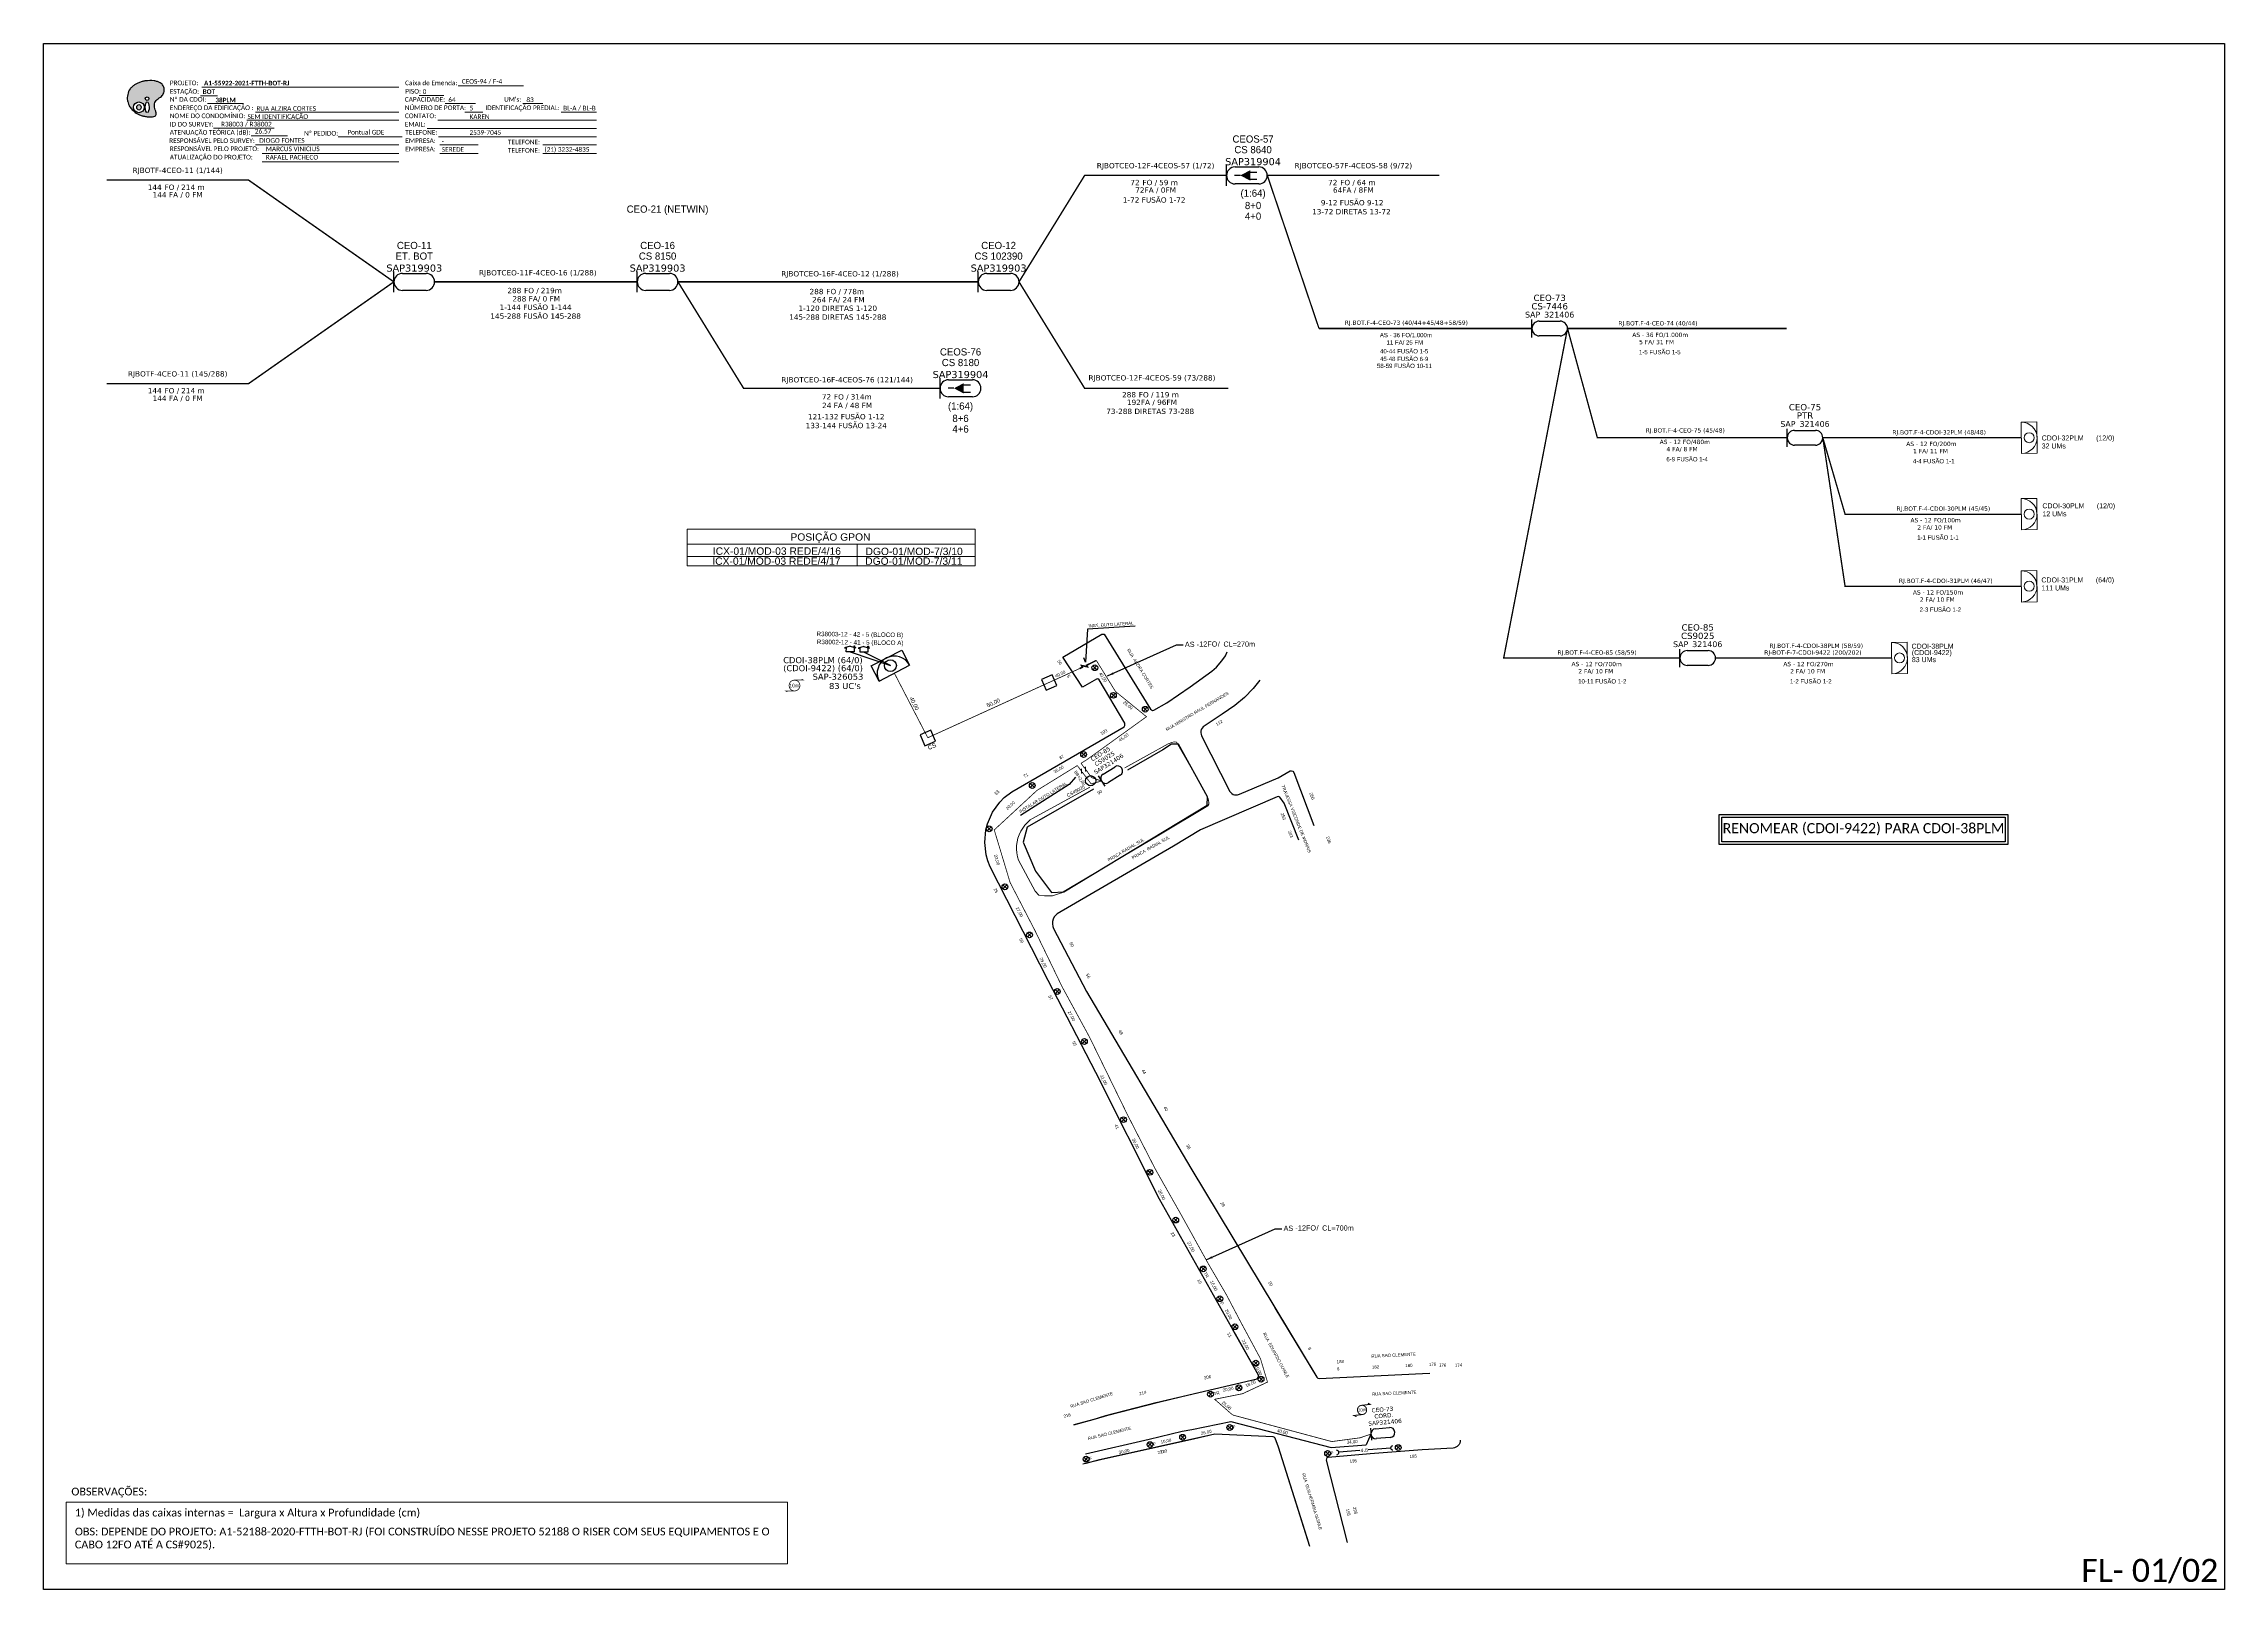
# Model space of a CAD drawing. Header units: millimetres. Extents: x 925 to 2778, y -55 to 541.
# Drawn here: x 925 to 1766, y -55 to 541 of the extents above; entities that cross this region are included whole.
import ezdxf
from ezdxf.enums import TextEntityAlignment as Align

# ---------------------------------------------------------------- set-up
doc = ezdxf.new("R2010")
doc.units = ezdxf.units.MM
doc.header["$LTSCALE"] = 3
doc.header["$MEASUREMENT"] = 0
doc.linetypes.add('DASHED', pattern=[0.75, 0.5, -0.25])
doc.linetypes.add('DIVIDE', pattern=[1.25, 0.5, -0.25, 0, -0.25, 0, -0.25])
for name, color, linetype, lineweight in [("20.0-LEGENDA DOS CDO'S", 1, 'Continuous', 0), ('20.1-CDO_INTERIOR', 1, 'Continuous', 0), ('Texto_Cabos', 1, 'Continuous', 20)]:
    doc.layers.add(name, color=color, linetype=linetype, lineweight=lineweight)
for name, color, linetype in [('20.4-CEOS', 1, 'Continuous'), ('ALINHAMENTO PREDIAL', 120, 'Continuous'), ('CAP a Instalar', 1, 'Continuous'), ('CD a instalar', 1, 'Continuous'), ('CDO_INTERIOR', 1, 'Continuous'), ('CDO_PARDE', 1, 'Continuous'), ('CEO', 1, 'Continuous'), ('CEOS', 1, 'Continuous'), ('Cordoalha', 7, 'Continuous'), ('label_cabos', 7, 'Continuous'), ('LAYOUT', 7, 'Continuous'), ('Legenda', 7, 'Continuous'), ('LEGENDAS_INFRAESTRUTURAS', 7, 'Continuous'), ('METRAGEM', 7, 'Continuous'), ('NOME LOGRADOURO', 252, 'Continuous'), ('NOS_DE_INFRAESTRUTURA', 7, 'Continuous'), ('NUMERAÇÃO', 7, 'Continuous'), ('OBRA DE ARTE', 190, 'Continuous'), ('SURVEYS', 7, 'Continuous'), ('SURVEYS_LEGENDAS', 7, 'Continuous')]:
    doc.layers.add(name, color=color, linetype=linetype)
doc.styles.add('ARIAL', font='arial.ttf')
doc.styles.add('siredit', font='verdana.ttf')
doc.styles.get("Standard").update_dxf_attribs({"font": 'arial.ttf'})
doc.styles.add('Style-font000', font='font000.shx')
doc.styles.add('WMF-Calibri0', font='CALIBRI.TTF')
doc.styles.add('WMF-Calibri1', font='CALIBRIB.TTF')
doc.linetypes.add('FENCELINE1', pattern='A,0.25,-0.1,[133,ltypeshp.shx,S=0.1,R=0,X=-0.1,Y=0],-0.1,1', length=1.45)
doc.dimstyles.new('ISO-25', dxfattribs={"dimtxt": 2.5, "dimasz": 2.5, "dimexe": 1.25, "dimexo": 0.625, "dimtad": 1, "dimtxsty": 'Standard', "dimcen": 2.5, "dimadec": 0, "dimazin": 0, "dimtfac": 1, "dimtmove": 0, "dimatfit": 3, "dimfxl": 0, "dimarcsym": 0})
doc.dimstyles.get("Standard").update_dxf_attribs({"dimtxt": 0.18, "dimasz": 0.18, "dimexe": 0.18, "dimexo": 0.0625, "dimgap": 0.09, "dimtad": 0, "dimtih": 1, "dimtoh": 1, "dimdec": 4, "dimzin": 0, "dimdsep": 46, "dimtxsty": 'Standard', "dimcen": 0.09, "dimadec": 0, "dimazin": 0, "dimtfac": 1, "dimtdec": 4, "dimtofl": 0, "dimtmove": 0, "dimatfit": 3, "dimfxl": 0, "dimtolj": 1, "dimtzin": 0, "dimarcsym": 0})

# ---------------------------------------------------------------- blocks, each defined once
blk = doc.blocks.new('OI')
h = blk.add_hatch(color=40)
edge = h.paths.add_edge_path()
edge.add_spline(control_points=[(4.35, -0.67), (3.92, -0.99), (3.26, -1.5), (2.81, -2.59), (2.9, -3.5), (3.06, -4.27), (3.31, -4.85), (3.37, -5.39), (3.4, -5.88), (3.2, -6.4), (2.54, -6.61), (1.65, -6.63), (0.55, -6.67), (-0.56, -6.42), (-1.61, -6.14), (-2.77, -5.61), (-3.92, -4.77), (-4.89, -3.7), (-5.34, -2.65), (-5.6, -1.94), (-5.85, -0.96), (-5.71, 0.47), (-5.1, 2.02), (-4.14, 3.02), (-3.3, 3.61), (-2.37, 4.16), (-1.36, 4.44), (-0.56, 4.7), (0.79, 4.85), (2.24, 4.97), (3.79, 4.57), (4.67, 4.21), (5.44, 3.65), (5.76, 2.99), (6.03, 2.21), (6.01, 1.46), (5.72, 0.64), (5.31, 0.08), (4.88, -0.38), (4.51, -0.55), (4.35, -0.67)], knot_values=[0, 0, 0, 0, 1.60434, 2.417191, 3.427595, 4.282808, 4.776746, 5.304182, 5.888771, 6.258406, 6.858137, 7.79129, 8.986195, 10.124242, 11.187857, 12.242908, 13.953784, 15.414161, 16.515391, 17.349188, 17.675853, 19.552021, 21.515531, 22.568638, 23.63245, 24.621084, 25.782718, 26.745347, 27.142653, 29.870543, 31.004649, 31.921532, 32.709589, 33.801391, 34.042471, 35.192333, 35.971461, 36.628871, 37.254359, 37.836911, 37.836911, 37.836911, 37.836911], degree=3, periodic=0)
h.paths.add_polyline_path([(1.13, -0.87, -1), (-0.04, -0.87, -1)], flags=16)
edge = h.paths.add_edge_path(flags=16)
edge.add_ellipse((0.56, -3.59), major_axis=(-0.02, 1.71), ratio=0.361305, start_angle=0, end_angle=360)
h.paths.add_polyline_path([(-0.36, -3.62, -1), (-3.8, -3.62, -1)], flags=16)
edge = h.paths.add_edge_path(flags=0)
edge.add_ellipse((-2.08, -3.62), major_axis=(0, 0.885), ratio=0.758294, start_angle=0, end_angle=360)
at = {"color": 40}
for centre, radius in [((-2.08, -3.62), 1.72), ((0.54, -0.87), 0.587)]:
    blk.add_circle(centre, radius, dxfattribs=at)
blk.add_ellipse((-2.08, -3.62), major_axis=(0, 0.885), ratio=0.758294, start_param=-3.141592653589792, end_param=3.141592653589792, dxfattribs=at)
blk.add_ellipse((0.56, -3.59), major_axis=(-0.02, 1.71), ratio=0.361305, dxfattribs=at)
at = {"color": 40, "start_tangent": (-0.800898, -0.598801), "end_tangent": (-0.800898, -0.598801)}
blk.add_spline([(4.35, -0.67), (3.2, -1.78), (2.9, -2.54), (2.92, -3.55), (3.12, -4.38), (3.28, -4.85), (3.37, -5.37), (3.35, -5.95), (3.2, -6.29), (2.66, -6.55), (1.73, -6.63), (0.54, -6.62), (-0.58, -6.41), (-1.6, -6.11), (-2.56, -5.67), (-3.95, -4.67), (-4.89, -3.56), (-5.37, -2.56), (-5.64, -1.78), (-5.72, -1.46), (-5.63, 0.42), (-4.84, 2.22), (-4.13, 2.99), (-3.27, 3.62), (-2.4, 4.09), (-1.3, 4.47), (-0.37, 4.72), (0.02, 4.77), (2.75, 4.8), (3.85, 4.53), (4.69, 4.16), (5.31, 3.68), (5.85, 2.73), (5.93, 2.5), (5.94, 1.35), (5.67, 0.62), (5.29, 0.08), (4.84, -0.36), (4.35, -0.67)], degree=3, dxfattribs=at)
blk = doc.blocks.new('A$C0F3E0099')
blk.add_lwpolyline([(2.34, 1.47), (2.49, 1.47)])
at = {"layer": 'SURVEYS'}
for p, q in [((1.4, 1.42), (0, 1.03)), ((0, 1.03), (0.44, 1.03)), ((0.43, 0.02), (0.44, 1.02)), ((2.35, 0), (0.43, 0.02)), ((1.4, 1.42), (2.8, 1)), ((2.34, 1.14), (2.34, 1.47)), ((2.36, 1), (2.35, 0)), ((2.8, 1), (2.36, 1)), ((2.49, 1.47), (2.49, 1.1))]:
    blk.add_line(p, q, dxfattribs=at)
blk = doc.blocks.new('A$C25AF16AE')
at = {"layer": 'LAYOUT', "color": 5, "linetype": 'Continuous', "const_width": 0.4}
blk.add_lwpolyline([(-1.74, 0), (-1, 0), (-1, 0.6), (0.19, -0.6), (0.19, 0), (0.91, 0)], dxfattribs=at)
blk = doc.blocks.new('Cabos_2')
at = {"layer": 'Texto_Cabos', "color": 7, "style": 'siredit'}
blk.add_text('FO /', height=1.5, dxfattribs=at).set_placement((0.44, -2), align=Align.MIDDLE_RIGHT)
for tag, p in [('N_CABOS', (0, 2.76)), ('FA/FM', (0, -4.14))]:
    blk.add_attdef(tag, text='', height=1.5, dxfattribs=at).set_placement(p, align=Align.MIDDLE_CENTER)
blk.add_attdef('FIBRAS', text='', height=1.5, dxfattribs=at).set_placement((-4.5, -2), align=Align.MIDDLE_RIGHT)
blk.add_attdef('FUSÃO_001', (-0.47, -7.43), '', height=1.5, dxfattribs=at)
blk.add_attdef('METROS', text='', height=1.5, dxfattribs=at).set_placement((1, -2), align=Align.MIDDLE_LEFT)

msp = doc.modelspace()

# ---------------------------------------------------------------- linework, layer by layer
at = {"color": 0, "linetype": 'FENCELINE1', "ltscale": 6}
for p, q in [((1367.52, 7.04), (1382.53, 10.05)), ((1382.53, 10.05), (1421.25, 0.05)), ((1326.46, -2.39), (1351.01, 3.31)), ((1351.01, 3.31), (1363.78, 6.32)), ((1421.25, 0.05), (1434.73, 1.07)), ((1436.54, 5.24), (1434.73, 1.07))]:
    msp.add_line(p, q, dxfattribs=at)
at = {"color": 0, "linetype": 'FENCELINE1', "ltscale": 2}
msp.add_line((1363.78, 6.32), (1367.51, 7.07), dxfattribs=at)
at = {"color": 0, "lineweight": 0}
for p, q in [((933.37, -21.05), (1211.62, -21.05)), ((933.37, -44.76), (933.37, -21.05)), ((1211.62, -21.05), (1211.62, -44.76)), ((1211.62, -44.76), (933.37, -44.76))]:
    msp.add_line(p, q, dxfattribs=at)
for points in [[(924.68, 541.37), (1765.68, 541.37), (1765.68, -54.63), (924.68, -54.63), (924.68, 541.37)], [(1345.68, 316.7), (1327.21, 315.57), (1326.46, 302.83), (1325.82, 304.59)]]:
    msp.add_lwpolyline(points)
at = {"color": 7, "lineweight": 0}
for points in [[(985.75, 524.58), (1061.72, 524.58)], [(1084.56, 525.07), (1109.69, 525.07)], [(985.23, 521.3), (991.78, 521.3)], [(987.89, 518.23), (1001.83, 518.23)], [(1006.46, 515), (1061.72, 515)], [(1069.52, 521.35), (1079, 521.35)], [(1079.56, 518.23), (1091.18, 518.23)], [(1087.15, 515), (1094.09, 515)], [(1109.51, 518.23), (1117.17, 518.23)], [(1124.32, 515), (1137.88, 515)], [(990.21, 508.82), (1013.57, 508.82)], [(1003.05, 511.89), (1061.72, 511.89)], [(1004.75, 505.85), (1018.69, 505.85)], [(1038.26, 505.48), (1062.75, 505.48)], [(1038.76, 505.48), (1062.91, 505.48)], [(1072.64, 508.65), (1137.91, 508.65)], [(1076.68, 511.89), (1137.91, 511.89)], [(1076.93, 505.41), (1137.91, 505.41)], [(1006.46, 502.3), (1061.72, 502.3)], [(1008.95, 499.06), (1061.72, 499.06)], [(1077.53, 502.3), (1092.33, 502.3)], [(1077.53, 499.06), (1092.33, 499.06)], [(1117.14, 502.3), (1137.91, 502.3)], [(1117.14, 499.06), (1137.91, 499.06)], [(1008.95, 495.83), (1061.72, 495.83)]]:
    msp.add_lwpolyline(points, dxfattribs=at)
at = {"color": 4}
for points in [[(1235.73, 306.85), (1251.26, 301.55)], [(1251.26, 301.55), (1241.02, 306.75)]]:
    msp.add_lwpolyline(points, dxfattribs=at)
at = {"color": 5, "linetype": 'FENCELINE1', "ltscale": 3, "const_width": 0.3}
for points in [[(1329.93, 267.38), (1350, 281.85), (1338.04, 291.58), (1330.66, 303.53)], [(1265.66, 273.74), (1252.78, 298.61)], [(1324.75, 300.66), (1265.66, 273.74)], [(1324.76, 263.89), (1327.02, 265.29), (1329.93, 267.38)], [(1325.71, 262.6), (1324.76, 263.89)], [(1332.66, 257.04), (1328.83, 258.36), (1327.2, 260.62)]]:
    msp.add_lwpolyline(points, dxfattribs=at)
at = {"color": 1}
for points in [[(1329.28, 301.51), (1330.89, 299.98)], [(1330.85, 301.54), (1329.32, 299.94)], [(1336.42, 290.86), (1338.03, 289.33)], [(1337.99, 290.9), (1336.46, 289.29)], [(1348.72, 285.47), (1350.32, 283.94)], [(1350.28, 285.51), (1348.76, 283.91)], [(1324.95, 268.04), (1326.55, 266.51)], [(1326.51, 268.08), (1324.98, 266.47)], [(1305.16, 256.1), (1306.76, 254.57)], [(1306.72, 256.14), (1305.19, 254.53)], [(1288.53, 239.37), (1290.13, 237.84)], [(1290.1, 239.41), (1288.57, 237.8)], [(1294.62, 217.01), (1296.23, 215.48)], [(1296.19, 217.05), (1294.66, 215.44)], [(1304.08, 198.47), (1305.69, 196.94)], [(1305.65, 198.51), (1304.12, 196.91)], [(1314.81, 176.66), (1316.42, 175.13)], [(1316.38, 176.7), (1314.85, 175.09)], [(1325.24, 157.4), (1326.85, 155.87)], [(1326.81, 157.44), (1325.28, 155.83)], [(1340.32, 127.25), (1341.92, 125.72)], [(1341.89, 127.29), (1340.36, 125.68)], [(1350.53, 106.94), (1352.14, 105.41)], [(1352.1, 106.97), (1350.57, 105.37)], [(1360.49, 88.54), (1362.1, 87.01)], [(1362.06, 88.58), (1360.53, 86.97)], [(1371.09, 69.69), (1372.7, 68.16)], [(1372.66, 69.72), (1371.13, 68.12)], [(1377.47, 58.2), (1379.07, 56.67)], [(1379.03, 58.24), (1377.5, 56.63)], [(1383.32, 47.38), (1384.93, 45.85)], [(1384.89, 47.42), (1383.36, 45.81)], [(1391.36, 33.38), (1392.97, 31.85)], [(1392.93, 33.42), (1391.4, 31.81)], [(1393.4, 27.14), (1395, 25.61)], [(1394.96, 27.18), (1393.44, 25.58)], [(1373.89, 21.35), (1375.5, 19.82)], [(1375.46, 21.39), (1373.93, 19.78)], [(1384.85, 23.85), (1386.46, 22.32)], [(1386.42, 23.88), (1384.89, 22.28)], [(1381.3, 8.54), (1382.9, 7.01)], [(1382.86, 8.58), (1381.34, 6.97)], [(1350.54, 1.97), (1352.15, 0.44)], [(1352.11, 2.01), (1350.58, 0.4)], [(1363.12, 4.77), (1364.72, 3.24)], [(1364.68, 4.81), (1363.15, 3.2)], [(1446.3, 0.81), (1447.91, -0.72)], [(1447.87, 0.85), (1446.34, -0.76)], [(1325.87, -3.62), (1327.48, -5.15)], [(1327.44, -3.58), (1325.91, -5.19)], [(1419.06, -1.48), (1420.66, -3.01)], [(1420.63, -1.44), (1419.1, -3.05)]]:
    msp.add_lwpolyline(points, dxfattribs=at)
at = {"color": 1, "linetype": 'FENCELINE1', "ltscale": 3, "const_width": 0.3}
for points in [[(1383.23, 12.61), (1376.3, 18.65), (1387, 20.79), (1396.67, 25.29), (1393.94, 34.36), (1386.32, 48.5), (1380.86, 58.9), (1373.92, 70.78), (1363.43, 89.7), (1353.39, 107.44), (1342.69, 128.31), (1328.06, 158.25), (1317.5, 177.64), (1307.02, 199.33), (1297.41, 217.89), (1291.29, 238.19), (1307.76, 253.42), (1323.32, 263.01)], [(1323.32, 263.01), (1324.2, 261.84)], [(1325.69, 259.85), (1328.65, 255.95), (1332.66, 257.04)], [(1436.54, 5.24), (1432.4, 3.82), (1421.45, 2.36), (1383.23, 12.61)]]:
    msp.add_lwpolyline(points, dxfattribs=at)
at = {"color": 1}
for points in [[(1570.87, 244.13), (1682.13, 244.13), (1682.13, 232.56), (1570.87, 232.56)], [(1571.87, 243.13), (1681.13, 243.13), (1681.13, 233.56), (1571.87, 233.56)]]:
    msp.add_lwpolyline(points, close=True, dxfattribs=at)
at = {"color": 5, "const_width": 0.377, "elevation": 0.38}
msp.add_lwpolyline([(1432.92, 16.33), (1436.27, 16.71), (1435.38, 17.17)], dxfattribs=at)
at = {"color": 5, "const_width": 0.377}
msp.add_lwpolyline([(1433.33, 12.79), (1430, 12.41), (1431.01, 11.91)], dxfattribs=at)
msp.add_lwpolyline([(1432.92, 16.33, 1.000012), (1433.33, 12.79, 0.999978)], format="xyb", close=True, dxfattribs=at)
at = {"color": 1}
for centre in [(1330.08, 300.74), (1337.23, 290.09), (1349.52, 284.71), (1325.75, 267.27), (1305.96, 255.34), (1289.33, 238.6), (1295.42, 216.25), (1304.88, 197.71), (1315.61, 175.9), (1326.05, 156.63), (1341.12, 126.48), (1351.33, 106.17), (1361.29, 87.77), (1371.89, 68.92), (1378.27, 57.43), (1384.12, 46.62), (1392.16, 32.62), (1394.2, 26.38), (1374.7, 20.59), (1385.65, 23.08), (1382.1, 7.78), (1351.35, 1.21), (1363.92, 4.01), (1447.1, 0.05), (1326.68, -4.39), (1419.86, -2.24)]:
    msp.add_circle(centre, 1.11, dxfattribs=at)
at = {"layer": "20.0-LEGENDA DOS CDO'S", "color": 1}
for p, q in [((1283.89, 354.15), (1172.9, 354.15)), ((1283.89, 348.32), (1283.89, 354.15)), ((1172.9, 348.32), (1283.89, 348.32)), ((1238.39, 348.32), (1283.89, 348.32)), ((1238.39, 340.03), (1238.39, 348.32)), ((1283.89, 348.32), (1283.89, 340.03))]:
    msp.add_line(p, q, dxfattribs=at)
for points in [[(1172.9, 354.15), (1172.9, 340.03)], [(1172.9, 343.66), (1283.89, 343.66)], [(1172.9, 340.03), (1283.89, 340.03)]]:
    msp.add_lwpolyline(points, dxfattribs=at)
at = {"layer": '20.1-CDO_INTERIOR', "color": 0, "lineweight": 18}
for points in [[(1693.51, 383.43), (1693.35, 395.5), (1687.32, 395.42), (1687.47, 383.36)], [(1693.49, 353.97), (1693.34, 366.03), (1687.3, 365.96), (1687.45, 353.89)], [(1693.49, 326.14), (1693.34, 338.21), (1687.3, 338.13), (1687.45, 326.07)]]:
    msp.add_lwpolyline(points, close=True, dxfattribs=at)
at = {"layer": '20.1-CDO_INTERIOR', "color": 5, "lineweight": 18}
msp.add_lwpolyline([(1643.52, 298.5), (1643.37, 310.57), (1637.34, 310.49), (1637.49, 298.43)], close=True, dxfattribs=at)
at = {"layer": '20.1-CDO_INTERIOR', "color": 0, "lineweight": 18}
for centre in [(1690.41, 389.43), (1690.39, 359.96), (1690.39, 332.14)]:
    msp.add_circle(centre, 1.93, dxfattribs=at)
at = {"layer": '20.1-CDO_INTERIOR', "color": 5, "lineweight": 18}
msp.add_circle((1640.43, 304.5), 1.93, dxfattribs=at)
at = {"layer": '20.1-CDO_INTERIOR', "color": 0, "lineweight": 18}
for centre in [(1687.4, 389.39), (1687.38, 359.92), (1687.38, 332.1)]:
    msp.add_arc(centre, 6.03, 270.71416, 90.71416, dxfattribs=at)
at = {"layer": '20.1-CDO_INTERIOR', "color": 5, "lineweight": 18}
msp.add_arc((1637.42, 304.46), 6.03, 270.71416, 90.71416, dxfattribs=at)
at = {"layer": '20.4-CEOS', "color": 5}
for p, q in [((1498.62, 428.08), (1498.62, 434.97)), ((1501.48, 434.38), (1509.5, 434.38)), ((1509.5, 428.67), (1501.48, 428.67)), ((1438.3, 7.32), (1443.7, 7.78)), ((1444.02, 3.93), (1438.63, 3.48))]:
    msp.add_line(p, q, dxfattribs=at)
at = {"layer": '20.4-CEOS', "color": 0}
for p, q in [((1597.08, 385.94), (1597.08, 392.84)), ((1599.94, 392.25), (1607.96, 392.25)), ((1607.96, 386.53), (1599.94, 386.53))]:
    msp.add_line(p, q, dxfattribs=at)
at = {"layer": '20.4-CEOS', "color": 1}
for p, q in [((1555.71, 301.01), (1555.71, 307.91)), ((1558.57, 307.32), (1566.59, 307.32)), ((1566.59, 301.6), (1558.57, 301.6)), ((1333.27, 259.7), (1337.86, 262.58)), ((1339.91, 259.3), (1335.32, 256.43))]:
    msp.add_line(p, q, dxfattribs=at)
msp.add_lwpolyline([(1331.42, 259.01), (1333.89, 255.06)], dxfattribs=at)
at = {"layer": '20.4-CEOS', "color": 5}
msp.add_lwpolyline([(1436.34, 7.56), (1436.74, 2.92)], dxfattribs=at)
msp.add_circle((1328.47, 257.17), 1.96, dxfattribs=at)
at = {"layer": '20.4-CEOS', "color": 1}
for centre, start, end in [((1338.88, 260.94), 302.0841, 122.0841), ((1334.29, 258.06), 122.0841, 302.0841)]:
    msp.add_arc(centre, 1.93, start, end, dxfattribs=at)
at = {"layer": '20.4-CEOS', "color": 5}
for centre, start, end in [((1438.46, 5.4), 94.84694, 274.84694), ((1443.86, 5.86), 274.84694, 94.84694)]:
    msp.add_arc(centre, 1.93, start, end, dxfattribs=at)
for centre, major_axis, start_param, end_param in [((1501.48, 431.53), (-2.02, 2.02), -0.785398, 2.356194), ((1509.5, 431.53), (2.02, 2.02), 3.926991, 7.068583)]:
    msp.add_ellipse(centre, major_axis=major_axis, ratio=1, start_param=start_param, end_param=end_param, dxfattribs=at)
at = {"layer": '20.4-CEOS', "color": 0}
for centre, major_axis, start_param, end_param in [((1599.94, 389.39), (-2.02, 2.02), -0.785398, 2.356194), ((1607.96, 389.39), (2.02, 2.02), 3.926991, 7.068583)]:
    msp.add_ellipse(centre, major_axis=major_axis, ratio=1, start_param=start_param, end_param=end_param, dxfattribs=at)
at = {"layer": '20.4-CEOS', "color": 1}
for centre, major_axis, start_param, end_param in [((1558.57, 304.46), (-2.02, 2.02), -0.785398, 2.356194), ((1566.59, 304.46), (2.02, 2.02), 3.926991, 7.068583)]:
    msp.add_ellipse(centre, major_axis=major_axis, ratio=1, start_param=start_param, end_param=end_param, dxfattribs=at)
at = {"layer": 'ALINHAMENTO PREDIAL'}
for points in [[(1322.69, 9.07), (1329.46, 10.88), (1334.28, 12.37), (1353.76, 17.37), (1392.7, 26.6), (1393.23, 27.22), (1393.14, 28), (1355, 95.83), (1330.45, 144.65), (1312.04, 180.09), (1289.68, 223.96), (1288.79, 226.22), (1288.15, 228.56), (1287.6, 233.38), (1288.07, 238.21), (1288.68, 240.56), (1290.62, 245.01), (1293.44, 248.95), (1295.14, 250.68), (1298.04, 252.94), (1341.33, 277.99), (1341.7, 278.49), (1341.61, 279.31), (1331.72, 296.09), (1331.18, 296.39), (1330.66, 296.36), (1325.26, 293.25), (1317.79, 304.81), (1332.82, 313.71), (1333.73, 313.62), (1351.58, 284.74), (1352.36, 284.27), (1352.87, 284.36), (1357.84, 287.18), (1366.87, 293.39), (1375.2, 299.35), (1376.96, 300.95), (1379.05, 303.33), (1380.41, 305.29)], [(1322.12, 8.92), (1329.46, 10.88), (1334.28, 12.37), (1353.76, 17.37), (1392.7, 26.6), (1393.23, 27.22), (1393.14, 28), (1355, 95.83), (1330.45, 144.65), (1312.04, 180.09), (1289.68, 223.96), (1288.79, 226.22), (1288.15, 228.56), (1287.6, 233.38), (1288.07, 238.21), (1288.68, 240.56), (1290.62, 245.01), (1293.44, 248.95), (1295.14, 250.68), (1298.04, 252.94), (1341.33, 277.99), (1341.7, 278.49), (1341.61, 279.31), (1331.72, 296.09), (1331.18, 296.39), (1330.66, 296.36), (1325.26, 293.25), (1317.79, 304.81), (1332.82, 313.71), (1333.73, 313.62), (1351.58, 284.74), (1352.36, 284.27), (1352.87, 284.36), (1357.84, 287.18), (1366.87, 293.39), (1375.2, 299.35), (1376.96, 300.95), (1379.05, 303.33), (1380.41, 305.29), (1381.13, 306.84)], [(1393.65, 295.9), (1391.14, 292.7), (1387.8, 289.25), (1384.12, 286.17), (1379.2, 282.87), (1371.8, 277.88), (1371.41, 277.4), (1371.13, 276.86), (1370.97, 276.27), (1370.94, 275.66), (1371.03, 275.06), (1371.25, 274.49)], [(1329.62, 253.86), (1303.92, 239.22), (1302.44, 233.41), (1307.14, 222.29), (1313.32, 214.01), (1318.14, 214.38), (1373.4, 247.74), (1373.53, 250.96), (1362.4, 271.22)], [(1362.4, 271.22), (1359.68, 271.22), (1356.34, 269.12), (1342.62, 261.29)], [(1371.25, 274.49), (1382.16, 253.03), (1382.5, 252.56), (1382.93, 252.18), (1383.44, 251.89), (1383.99, 251.72), (1384.56, 251.66), (1385.13, 251.73), (1385.83, 251.98), (1400.81, 258.34), (1405.45, 260.95), (1405.96, 261.03), (1406.44, 260.84), (1406.78, 260.39), (1414.56, 239.92)], [(1408.81, 234.26), (1403.06, 248.52), (1401.4, 250.82), (1400.94, 251.06), (1400.35, 251.01), (1370.77, 238.18), (1360.39, 231.88), (1315.58, 205.79), (1315.07, 205.37), (1314.46, 204.64), (1314.02, 203.81), (1313.76, 202.9), (1313.69, 201.95), (1313.83, 201.02), (1314.15, 200.13), (1326.86, 175.93), (1367.1, 107.84), (1415.64, 27.17), (1416.02, 26.82), (1416.53, 26.71), (1456.42, 28.62), (1459.23, 28.73)], [(1399.53, 53.94), (1415.64, 27.17), (1416.02, 26.82), (1416.53, 26.71), (1456.42, 28.62), (1459.23, 28.73)], [(1363.64, 19.71), (1392.7, 26.6), (1393.23, 27.22), (1393.14, 28), (1383.21, 45.66)], [(1363.64, 19.71), (1392.7, 26.6), (1393.23, 27.22), (1393.14, 28), (1384.3, 43.71)], [(1321.97, 8.85), (1330.33, 11.09), (1335.15, 12.58), (1354.63, 17.58), (1363.64, 19.71)], [(1322.12, 8.89), (1330.33, 11.09), (1335.15, 12.58), (1354.63, 17.58), (1363.64, 19.71)], [(1412.55, -36.79), (1400.96, 0.17), (1399.64, 3.64), (1399.29, 4.02), (1398.79, 4.18), (1376.4, 5.17), (1331.34, -4.86), (1326.64, -6.04), (1325.39, -6.35)], [(1368.62, 3.45), (1332.21, -4.65), (1327.52, -5.84), (1325.39, -6.35)], [(1412.97, -38.13), (1400.96, 0.17), (1399.64, 3.64), (1399.29, 4.02), (1398.79, 4.18), (1376.4, 5.17), (1368.63, 3.44)], [(1419.27, -4.76), (1427.38, -36.61)]]:
    msp.add_lwpolyline(points, dxfattribs=at)
msp.add_lwpolyline([(1471.03, 2.94, -0.403336), (1468.22, -0.14), (1456.28, -0.89), (1436.3, -2.41), (1420.06, -3.73), (1419.56, -3.81), (1419.27, -4.76), (1427.38, -36.61)], format="xyb", dxfattribs=at)
at = {"layer": 'CAP a Instalar', "color": 5, "linetype": 'FENCELINE1', "ltscale": 5, "const_width": 0.518}
for points in [[(1396.6, 490.55), (1416.53, 431.53)], [(1416.53, 431.53), (1498.62, 431.53)], [(1569.45, 304.46), (1569.45, 304.46), (1637.42, 304.46)]]:
    msp.add_lwpolyline(points, dxfattribs=at)
at = {"layer": 'CAP a Instalar', "color": 1, "linetype": 'FENCELINE1', "ltscale": 5, "const_width": 0.518}
msp.add_lwpolyline([(1512.36, 431.53), (1487.74, 304.46), (1555.71, 304.46)], dxfattribs=at)
at = {"layer": 'CAP a Instalar', "color": 0, "linetype": 'FENCELINE1', "ltscale": 5, "const_width": 0.518}
for points in [[(1512.36, 431.53), (1596.91, 431.53)], [(1512.36, 431.53), (1523.88, 389.39), (1597.08, 389.39)], [(1610.82, 389.39), (1687.4, 389.39)], [(1610.82, 389.39), (1619.41, 359.92), (1687.38, 359.92)], [(1610.82, 389.39), (1619.41, 332.1), (1687.38, 332.1)]]:
    msp.add_lwpolyline(points, dxfattribs=at)
at = {"layer": 'CD a instalar', "color": 7, "linetype": 'Continuous', "const_width": 0.547}
for points in [[(1059.76, 449.51), (1003.73, 488.74), (949.01, 488.74)], [(1380.87, 490.55), (1326.15, 490.55), (1300.84, 449.51)], [(1396.6, 490.55), (1462.95, 490.55)], [(1059.76, 449.51), (1003.73, 410.28), (949.01, 410.28)], [(1075.49, 449.51), (1153.59, 449.51)], [(1169.32, 449.51), (1285.11, 449.51)], [(1270.42, 408.47), (1194.63, 408.47), (1169.32, 449.51)], [(1381.58, 408.47), (1326.15, 408.47), (1300.84, 449.51)]]:
    msp.add_lwpolyline(points, dxfattribs=at)
at = {"layer": 'CD a instalar', "color": 5, "linetype": 'Continuous', "const_width": 0.507}
msp.add_lwpolyline([(1330.66, 303.53), (1327.96, 302.21)], dxfattribs=at)
at = {"layer": 'CDO_INTERIOR', "color": 5}
for p, q in [((1243.85, 301.44), (1255.62, 307.55)), ((1255.62, 307.55), (1258.67, 301.66)), ((1246.9, 295.56), (1243.85, 301.44))]:
    msp.add_line(p, q, dxfattribs=at)
msp.add_lwpolyline([(1246.9, 295.56), (1258.67, 301.66)], dxfattribs=at)
msp.add_circle((1251.26, 301.55), 2.29, dxfattribs=at)
msp.add_arc((1252.78, 298.61), 6.63, 27.40146, 207.40146, dxfattribs=at)
at = {"layer": 'CEO', "color": 7}
for p, q in [((1063.04, 452.78), (1072.22, 452.78)), ((1072.22, 446.23), (1063.04, 446.23)), ((1156.87, 452.78), (1166.05, 452.78)), ((1166.05, 446.23), (1156.87, 446.23)), ((1288.38, 452.78), (1297.57, 452.78)), ((1297.57, 446.23), (1288.38, 446.23))]:
    msp.add_line(p, q, dxfattribs=at)
for points in [[(1059.76, 445.56), (1059.76, 453.46)], [(1153.59, 445.56), (1153.59, 453.46)], [(1285.11, 445.56), (1285.11, 453.46)]]:
    msp.add_lwpolyline(points, dxfattribs=at)
for centre, start, end in [((1063.04, 449.51), 90, 270), ((1072.22, 449.51), 270, 90), ((1156.87, 449.51), 90, 270), ((1166.05, 449.51), 270, 90), ((1288.38, 449.51), 90, 270), ((1297.57, 449.51), 270, 90)]:
    msp.add_arc(centre, 3.27, start, end, dxfattribs=at)
at = {"layer": 'CEOS', "color": 5}
for p, q in [((1384.14, 493.82), (1393.33, 493.82)), ((1393.33, 487.27), (1384.14, 487.27))]:
    msp.add_line(p, q, dxfattribs=at)
at = {"layer": 'CEOS', "color": 7}
for p, q in [((1273.7, 411.74), (1282.88, 411.74)), ((1282.88, 405.19), (1273.7, 405.19))]:
    msp.add_line(p, q, dxfattribs=at)
at = {"layer": 'CEOS', "color": 5}
for points in [[(1380.87, 486.6), (1380.87, 494.5)], [(1386.2, 490.55), (1383.99, 490.55)], [(1389.82, 491.85), (1392.61, 491.85)], [(1389.82, 489.12), (1392.61, 489.12)]]:
    msp.add_lwpolyline(points, dxfattribs=at)
msp.add_lwpolyline([(1386.2, 490.55, 0, 4.04, 0), (1389.99, 490.55, 4.04, 4.04, 0)], format="xyseb", dxfattribs=at)
at = {"layer": 'CEOS', "color": 7}
for points in [[(1270.42, 404.52), (1270.42, 412.42)], [(1275.75, 408.47), (1273.54, 408.47)], [(1279.38, 409.77), (1282.16, 409.77)], [(1279.38, 407.04), (1282.16, 407.04)]]:
    msp.add_lwpolyline(points, dxfattribs=at)
msp.add_lwpolyline([(1275.75, 408.47, 0, 4.04, 0), (1279.54, 408.47, 4.04, 4.04, 0)], format="xyseb", dxfattribs=at)
at = {"layer": 'CEOS', "color": 5}
for centre, start, end in [((1384.14, 490.55), 90, 270), ((1393.33, 490.55), 270, 90)]:
    msp.add_arc(centre, 3.27, start, end, dxfattribs=at)
at = {"layer": 'CEOS', "color": 7}
for centre, start, end in [((1273.7, 408.47), 90, 270), ((1282.88, 408.47), 270, 90)]:
    msp.add_arc(centre, 3.27, start, end, dxfattribs=at)
at = {"layer": 'Cordoalha'}
for p, q in [((1432.31, -1.12), (1424.15, -1.77)), ((1444.17, -0.12), (1435.49, -0.85))]:
    msp.add_line(p, q, dxfattribs=at)
for centre, radius, start, end in [((1444.94, -0.05), 0.787, 96.24078, 274.2896), ((1423.29, -1.85), 0.864, 279.71929, 90.8111)]:
    msp.add_arc(centre, radius, start, end, dxfattribs=at)
at = {"layer": 'LAYOUT', "color": 5, "const_width": 0.275}
msp.add_lwpolyline([(1214.26, 295.95, 1.000012), (1214.26, 291.79, 0.999978)], format="xyb", close=True, dxfattribs=at)
for points in [[(1214.26, 295.95), (1217.72, 295.95), (1217.03, 296.3)], [(1214.26, 291.79), (1210.79, 291.79), (1211.48, 291.45)]]:
    msp.add_lwpolyline(points, dxfattribs=at)
at = {"layer": 'NOS_DE_INFRAESTRUTURA', "color": 5}
for points in [[(1313.58, 298.05), (1309.49, 296.25), (1311.31, 292.1), (1315.4, 293.9)], [(1266.83, 276.6), (1262.74, 274.8), (1264.56, 270.66), (1268.65, 272.45)]]:
    msp.add_lwpolyline(points, close=True, dxfattribs=at)
at = {"layer": 'OBRA DE ARTE', "lineweight": 20}
for points in [[(1358.3, 271.41), (1359.76, 271.84), (1360.68, 272.13), (1361.62, 272.07), (1372.13, 253.64), (1373.83, 250.36), (1374.03, 248.78), (1373.98, 248.09), (1373.61, 247.44), (1354.78, 236.2), (1317.24, 213.99), (1313.78, 212.77), (1310.7, 212.81), (1308.51, 213.06), (1307.08, 214.61), (1300.7, 226.59), (1300.31, 227.88), (1300.03, 229.3), (1299.91, 230.73), (1299.93, 232.17), (1300.11, 233.6), (1300.43, 235.01), (1300.9, 236.36), (1301.51, 237.67), (1302.25, 238.91), (1303.12, 240.06), (1304.09, 241.11), (1305.2, 242.06), (1305.99, 242.63), (1328.16, 254.65)], [(1341.71, 262.1), (1358.3, 271.41)]]:
    msp.add_lwpolyline(points, dxfattribs=at)

# ---------------------------------------------------------------- block references
at = {"color": 7, "xscale": 1.213923925163967, "yscale": 1.213923925163967, "zscale": 1.213923925163967, "rotation": 0.1532896023949058}
msp.add_blockref('OI', (963.94, 521.21), dxfattribs=at)
at = {"xscale": 1.55999999999999, "yscale": 1.55999999999999, "zscale": 1.55999999999999}
for p in [(1233.57, 306.83), (1238.86, 306.73)]:
    msp.add_blockref('A$C0F3E0099', p, dxfattribs=at)
at = {"layer": 'CDO_PARDE', "color": 7, "linetype": 'DIVIDE'}
ref = msp.add_blockref('Cabos_2', (976.37, 488.74), dxfattribs=dict(at, xscale=1.368000000000392, yscale=1.368000000000392, zscale=1.367999999999999))
ref.add_attrib('N_CABOS', 'RJBOTF-4CEO-11 (1/144)', dxfattribs={"layer": 'Texto_Cabos', "color": 7, "height": 2.052, "style": 'siredit'}).set_placement((976.37, 492.52), align=Align.MIDDLE_CENTER)
ref.add_attrib('FA/FM', '144 FA / 0 FM', dxfattribs={"layer": 'Texto_Cabos', "color": 7, "height": 2.052, "style": 'siredit'}).set_placement((976.37, 483.08), align=Align.MIDDLE_CENTER)
ref.add_attrib('FIBRAS', '144', dxfattribs={"layer": 'Texto_Cabos', "color": 7, "height": 2.052, "style": 'siredit'}).set_placement((970.22, 486), align=Align.MIDDLE_RIGHT)
ref.add_attrib('METROS', '214 m', dxfattribs={"layer": 'Texto_Cabos', "color": 7, "height": 2.052, "style": 'siredit'}).set_placement((977.74, 486), align=Align.MIDDLE_LEFT)
at = {"layer": 'CDO_PARDE', "linetype": 'DIVIDE'}
ref = msp.add_blockref('Cabos_2', (1353.51, 490.55), dxfattribs=dict(at, xscale=1.368000000000392, yscale=1.368000000000392, zscale=1.367999999999999))
ref.add_attrib('N_CABOS', 'RJBOTCEO-12F-4CEOS-57 (1/72)', dxfattribs={"layer": 'Texto_Cabos', "color": 7, "height": 2.052, "style": 'siredit'}).set_placement((1353.51, 494.32), align=Align.MIDDLE_CENTER)
ref.add_attrib('FUSÃO_001', '1-72 FUSÃO 1-72', (1340.87, 480.06), dxfattribs={"layer": 'Texto_Cabos', "color": 7, "height": 2.052, "style": 'siredit'})
ref.add_attrib('FA/FM', '72FA / 0FM', dxfattribs={"layer": 'Texto_Cabos', "color": 7, "height": 2.052, "style": 'siredit'}).set_placement((1353.51, 484.89), align=Align.MIDDLE_CENTER)
ref.add_attrib('FIBRAS', '72', dxfattribs={"layer": 'Texto_Cabos', "color": 7, "height": 2.052, "style": 'siredit'}).set_placement((1347.35, 487.81), align=Align.MIDDLE_RIGHT)
ref.add_attrib('METROS', '59 m', dxfattribs={"layer": 'Texto_Cabos', "color": 7, "height": 2.052, "style": 'siredit'}).set_placement((1354.88, 487.81), align=Align.MIDDLE_LEFT)
ref = msp.add_blockref('Cabos_2', (1429.77, 490.55), dxfattribs=dict(at, xscale=1.368000000000392, yscale=1.368000000000392, zscale=1.367999999999999))
ref.add_attrib('N_CABOS', 'RJBOTCEO-57F-4CEOS-58 (9/72)', dxfattribs={"layer": 'Texto_Cabos', "color": 7, "height": 2.052, "style": 'siredit'}).set_placement((1429.77, 494.32), align=Align.MIDDLE_CENTER)
ref.add_attrib('FUSÃO_001', '9-12 FUSÃO 9-12', (1417.25, 479.01), dxfattribs={"layer": 'Texto_Cabos', "color": 7, "height": 2.052, "style": 'siredit'})
ref.add_attrib('FA/FM', '64FA / 8FM', dxfattribs={"layer": 'Texto_Cabos', "color": 7, "height": 2.052, "style": 'siredit'}).set_placement((1429.77, 484.89), align=Align.MIDDLE_CENTER)
ref.add_attrib('FIBRAS', '72', dxfattribs={"layer": 'Texto_Cabos', "color": 7, "height": 2.052, "style": 'siredit'}).set_placement((1423.62, 487.81), align=Align.MIDDLE_RIGHT)
ref.add_attrib('METROS', '64 m', dxfattribs={"layer": 'Texto_Cabos', "color": 7, "height": 2.052, "style": 'siredit'}).set_placement((1431.14, 487.81), align=Align.MIDDLE_LEFT)
ref.add_attrib('FUSÃO_002', '13-72 DIRETAS 13-72', (1413.87, 475.54), dxfattribs={"layer": 'Texto_Cabos', "color": 7, "height": 2.052, "style": 'siredit'})
at = {"layer": 'CDO_PARDE', "color": 7, "linetype": 'DIVIDE'}
ref = msp.add_blockref('Cabos_2', (976.37, 410.28), dxfattribs=dict(at, xscale=1.368000000000392, yscale=1.368000000000392, zscale=1.367999999999999))
ref.add_attrib('N_CABOS', 'RJBOTF-4CEO-11 (145/288)', dxfattribs={"layer": 'Texto_Cabos', "color": 7, "height": 2.052, "style": 'siredit'}).set_placement((976.37, 414.05), align=Align.MIDDLE_CENTER)
ref.add_attrib('FA/FM', '144 FA / 0 FM', dxfattribs={"layer": 'Texto_Cabos', "color": 7, "height": 2.052, "style": 'siredit'}).set_placement((976.37, 404.62), align=Align.MIDDLE_CENTER)
ref.add_attrib('FIBRAS', '144', dxfattribs={"layer": 'Texto_Cabos', "color": 7, "height": 2.052, "style": 'siredit'}).set_placement((970.22, 407.54), align=Align.MIDDLE_RIGHT)
ref.add_attrib('METROS', '214 m', dxfattribs={"layer": 'Texto_Cabos', "color": 7, "height": 2.052, "style": 'siredit'}).set_placement((977.74, 407.54), align=Align.MIDDLE_LEFT)
at = {"layer": 'CDO_PARDE', "linetype": 'DIVIDE'}
ref = msp.add_blockref('Cabos_2', (1352.1, 408.73), dxfattribs=dict(at, xscale=1.368000000000392, yscale=1.368000000000392, zscale=1.367999999999999))
ref.add_attrib('N_CABOS', 'RJBOTCEO-12F-4CEOS-59 (73/288)', dxfattribs={"layer": 'Texto_Cabos', "color": 7, "height": 2.052, "style": 'siredit'}).set_placement((1352.1, 412.51), align=Align.MIDDLE_CENTER)
ref.add_attrib('FUSÃO_001', '73-288 DIRETAS 73-288', (1334.48, 398.57), dxfattribs={"layer": 'Texto_Cabos', "color": 7, "height": 2.052, "style": 'siredit'})
ref.add_attrib('FA/FM', '192FA / 96FM', dxfattribs={"layer": 'Texto_Cabos', "color": 7, "height": 2.052, "style": 'siredit'}).set_placement((1352.1, 403.07), align=Align.MIDDLE_CENTER)
ref.add_attrib('FIBRAS', '288', dxfattribs={"layer": 'Texto_Cabos', "color": 7, "height": 2.052, "style": 'siredit'}).set_placement((1345.95, 406), align=Align.MIDDLE_RIGHT)
ref.add_attrib('METROS', '119 m', dxfattribs={"layer": 'Texto_Cabos', "color": 7, "height": 2.052, "style": 'siredit'}).set_placement((1353.47, 406), align=Align.MIDDLE_LEFT)
at = {"layer": 'LAYOUT', "linetype": 'Continuous'}
for p, xscale, yscale, zscale, rotation in [((1326.68, 301.6), 1.559999999891086, 1.169999999273557, 1.559999999891086, 25.76656862373931), ((1324.71, 261.16), 0.9359999999346957, 0.7019999995641342, 0.9359999999346911, 126.9707179172595), ((1326.22, 261.92), 0.9359999999346957, 0.7019999995641342, 0.9359999999346911, 126.9707179172595)]:
    msp.add_blockref('A$C25AF16AE', p, dxfattribs=dict(at, xscale=xscale, yscale=yscale, zscale=zscale, rotation=rotation))

# ---------------------------------------------------------------- texts
at = {"color": 7, "lineweight": 0, "style": 'WMF-Calibri0'}
for s, height, p in [('ESTAÇÃO:', 1.793, (973.34, 522.05)), ('PROJETO:', 1.793, (973.34, 525.33)), ('Caixa de Emenda:', 1.7927, (1064.1, 525.33)), ('PISO:', 1.793, (1064.17, 522.09)), ('ENDEREÇO DA EDIFICAÇÃO :', 1.7927, (973.34, 515.74)), ('Nº DA CDOI:', 1.7927, (973.34, 518.98)), ('NOME DO CONDOMÍNIO:', 1.7927, (973.34, 512.63)), ('CAPACIDADE:', 1.7927, (1063.99, 518.98)), ('CONTATO:', 1.793, (1063.99, 512.63)), ('NÚMERO DE PORTA:', 1.7927, (1063.99, 515.74)), ('IDENTIFICAÇÃO PREDIAL:', 1.7927, (1095.07, 515.74)), ("UM's:", 1.793, (1102.24, 518.98)), ('RESPONSÁVEL PELO SURVEY:', 1.7927, (973.1, 503.05)), ('ATENUAÇÃO TEÓRICA (dB):', 1.7927, (973.34, 506.28)), ('ID DO SURVEY:', 1.7927, (973.34, 509.4)), ('Nº PEDIDO:', 1.793, (1025.11, 505.91)), ('EMAIL:', 1.793, (1063.99, 509.4)), ('TELEFONE:', 1.793, (1064.17, 506.28)), ('EMPRESA:', 1.793, (1064.17, 503.05)), ('ATUALIZAÇÃO DO PROJETO:', 1.7927, (973.34, 496.7)), ('RESPONSÁVEL PELO PROJETO:', 1.7927, (973.34, 499.93)), ('EMPRESA:', 1.793, (1064.17, 499.81)), ('TELEFONE:', 1.793, (1103.78, 502.54)), ('TELEFONE:', 1.793, (1103.78, 499.31))]:
    msp.add_text(s, height=height, dxfattribs=at).set_placement(p)
at = {"color": 7}
for s, height, style, p in [('BOT', 1.793, 'WMF-Calibri1', (986.02, 521.96)), ('A1-55922-2021-FTTH-BOT-RJ', 1.7927, 'WMF-Calibri1', (986.54, 525.24)), ('0', 1.79, 'WMF-Calibri0', (1070.87, 521.95)), ('CEOS-94 / F-4', 1.7927, 'WMF-Calibri0', (1085.96, 525.91)), ('SEM IDENTIFICAÇÃO', 1.7927, 'WMF-Calibri0', (1003.32, 512.35)), ('RUA ALZIRA CORTES', 1.7927, 'WMF-Calibri0', (1006.73, 515.46)), ('64', 1.793, 'WMF-Calibri0', (1080.74, 518.85)), ('5', 1.79, 'WMF-Calibri0', (1088.93, 515.6)), ('KAREN', 1.793, 'WMF-Calibri0', (1088.93, 512.27)), ('83', 1.793, 'WMF-Calibri0', (1110.86, 518.83)), ('BL-A / BL-B', 1.7927, 'WMF-Calibri0', (1125.02, 515.6)), ('R38003 / R38002', 1.7927, 'WMF-Calibri0', (993.12, 509.43)), ('26.57', 1.793, 'WMF-Calibri0', (1006.14, 506.69)), ('DIOGO FONTES', 1.7927, 'WMF-Calibri0', (1007.86, 503.14)), ('Pontual GDE', 1.7927, 'WMF-Calibri0', (1041.83, 506.32)), ('2539-7045', 1.793, 'WMF-Calibri0', (1088.93, 506.2)), ('RAFAEL PACHECO', 1.7927, 'WMF-Calibri0', (1010.35, 496.67)), ('MARCUS VINICIUS', 1.7927, 'WMF-Calibri0', (1010.35, 499.9)), ('SEREDE', 1.793, 'WMF-Calibri0', (1078.24, 499.66)), ('-', 1.79, 'WMF-Calibri0', (1078.24, 502.9)), ('(21) 3232-4835', 1.7927, 'WMF-Calibri0', (1117.84, 499.66)), ('FL- 01/02', 8.856, 'WMF-Calibri0', (1710.52, -51.73))]:
    msp.add_text(s, height=height, dxfattribs=dict(at, style=style)).set_placement(p)
at = {"color": 7, "style": 'WMF-Calibri1'}
msp.add_text('38PLM', height=1.793, dxfattribs=at).set_placement((994.86, 518.69), align=Align.CENTER)
at = {"color": 5, "linetype": 'Continuous', "style": 'ARIAL'}
for s, p in [('                  AS - 36 FO/1.000m', (1428.38, 428.17)), ('40-44 FUSÃO 1-5', (1440.07, 421.94)), ('45-48 FUSÃO 6-9', (1440.07, 418.96))]:
    msp.add_text(s, height=1.6644, dxfattribs=at).set_placement(p)
at = {"color": 1}
msp.add_text('                      11 FA/ 25 FM', height=1.6644, dxfattribs=at).set_placement((1428.38, 425.32))
at = {"color": 0, "linetype": 'Continuous', "style": 'ARIAL'}
msp.add_text('1-5 FUSÃO 1-5', height=1.6644, dxfattribs=at).set_placement((1539.93, 421.58))
at = {"color": 1, "linetype": 'Continuous', "style": 'ARIAL'}
msp.add_text('58-59 FUSÃO 10-11', height=1.6644, dxfattribs=at).set_placement((1438.89, 416.29))
at = {"linetype": 'DASHED', "ltscale": 2, "style": 'ARIAL'}
for s, p in [('AS -', (1367.52, 309.75)), ('12FO', (1373.83, 309.88)), ('/', (1377.9, 309.84)), ('CL=270m', (1385.77, 309.84)), ('AS -', (1405.58, 84.61)), ('12FO', (1411.89, 84.74)), ('/', (1415.96, 84.7)), ('CL=700m', (1423.82, 84.7))]:
    msp.add_text(s, height=2, dxfattribs=at).set_placement(p, align=Align.MIDDLE_CENTER)
at = {"color": 1, "style": 'ARIAL'}
for s, rotation, p in [('TR', 299.34852, (1371.96, 67.33)), ('F', 299.34852, (1378.33, 55.84)), ('TR', 13.1569, (1376.09, 20.13)), ('F', 13.1569, (1383.49, 7.32)), ('F', 13.1569, (1352.73, 0.75)), ('F', 13.1569, (1328.07, -4.84)), ('F', 13.1569, (1421.25, -2.7))]:
    msp.add_text(s, height=1.2, rotation=rotation, dxfattribs=at).set_placement(p)
at = {"color": 5, "style": 'ARIAL'}
msp.add_text('20m', height=1.162, rotation=6.49952, dxfattribs=at).set_placement((1431.65, 13.85))
at = {"color": 0, "linetype": 'Continuous', "insert": (1523.3, 432.68), "char_height": 1.6644, "width": 51.8115, "attachment_point": 1}
msp.add_mtext('{\\fVerdana|b0|i0|c0|p34;\\P\\pi13.3152; AS - 36 FO/1.000m\\P\\pi0;                       5 FA/ 31 FM\\P\\P                 }', dxfattribs=at)
at = {"color": 1, "lineweight": 0, "insert": (1572.21, 240.82), "char_height": 3.9, "width": 360.3364, "attachment_point": 1, "style": 'WMF-Calibri0'}
msp.add_mtext('RENOMEAR (CDOI-9422) PARA CDOI-38PLM', dxfattribs=at)
at = {"lineweight": 0, "char_height": 3, "width": 277.1819, "attachment_point": 1, "style": 'WMF-Calibri0'}
for s, insert in [('OBSERVAÇÕES:', (935.38, -15.41)), ('1) Medidas das caixas internas =  Largura x Altura x Profundidade (cm)', (936.73, -23.53)), ('OBS: DEPENDE DO PROJETO: A1-52188-2020-FTTH-BOT-RJ (FOI CONSTRUÍDO NESSE PROJETO 52188 O RISER COM SEUS EQUIPAMENTOS E O CABO 12FO ATÉ A CS#9025).', (936.73, -30.83))]:
    msp.add_mtext(s, dxfattribs=dict(at, insert=insert))
at = {"layer": "20.0-LEGENDA DOS CDO'S", "color": 0, "style": 'ARIAL'}
for s, p in [('32 UMs', (1695.24, 385.27)), ('CDOI-32PLM', (1695.23, 388.36)), ('CDOI-30PLM', (1695.51, 362.2)), ('12 UMs', (1695.52, 359.11)), ('CDOI-31PLM', (1695.12, 333.62)), ('111 UMs', (1695.12, 330.52))]:
    msp.add_text(s, height=1.931, dxfattribs=at).set_placement(p)
for s, p in [('       (12/0)', (1717.12, 388.36)), ('       (12/0)', (1717.4, 362.2)), ('       (64/0)', (1717.01, 333.62))]:
    msp.add_text(s, height=1.931, dxfattribs=at).set_placement(p, align=Align.CENTER)
at = {"layer": "20.0-LEGENDA DOS CDO'S", "color": 1, "style": 'ARIAL'}
for s, height, p in [('POSIÇÃO GPON', 2.8419, (1212.69, 349.71)), ('ICX-01/MOD-03 REDE/4/16 ', 2.8419, (1182.76, 344.28)), ('DGO-01/MOD-7/3/10', 2.8419, (1241.64, 344.17)), ('ICX-01/MOD-03 REDE/4/17', 2.8419, (1182.57, 340.42)), ('DGO-01/MOD-7/3/11', 2.8419, (1241.53, 340.42)), ('CDOI-38PLM', 1.931, (1645.06, 308.08))]:
    msp.add_text(s, height=height, dxfattribs=at).set_placement(p)
at = {"layer": "20.0-LEGENDA DOS CDO'S", "color": 5, "style": 'ARIAL'}
msp.add_text('83 UMs', height=1.931, dxfattribs=at).set_placement((1645.16, 302.89))
at = {"layer": "20.0-LEGENDA DOS CDO'S", "color": 3, "style": 'ARIAL'}
msp.add_text('(CDOI-9422)', height=1.931, dxfattribs=at).set_placement((1645.14, 306.58), align=Align.MIDDLE_LEFT)
at = {"layer": '20.4-CEOS', "color": 5, "style": 'siredit'}
for tag, text, p in [('CS-7446', 'CS-XXXX', (1505.49, 441.31)), ('CEO-73', 'CEOSXXX', (1505.49, 444.55))]:
    msp.add_attdef(tag, text=text, height=2.422, dxfattribs=at).set_placement(p, align=Align.TOP_CENTER)
at = {"layer": '20.4-CEOS', "color": 0, "style": 'siredit'}
for tag, text, p in [('CEO-75', 'CEOSXXX', (1603.95, 402.42)), ('PTR', 'CS-XXXX', (1603.95, 399.17))]:
    msp.add_attdef(tag, text=text, height=2.422, dxfattribs=at).set_placement(p, align=Align.TOP_CENTER)
at = {"layer": '20.4-CEOS', "color": 1, "style": 'siredit'}
for tag, text, p in [('CS9025', 'CS-XXXX', (1562.58, 314.24)), ('CEO-85', 'CEOSXXX', (1562.58, 317.49))]:
    msp.add_attdef(tag, text=text, height=2.422, dxfattribs=at).set_placement(p, align=Align.TOP_CENTER)
for tag, text, p in [('CEO-85', 'CEOSXXX', (1331.83, 268.19)), ('CS9025', 'CS-XXXX', (1333.41, 266.34))]:
    msp.add_attdef(tag, text=text, height=1.636, rotation=31.96021, dxfattribs=at).set_placement(p, align=Align.TOP_CENTER)
msp.add_attdef('SAP321406', text='', height=1.64, rotation=31.96021, dxfattribs=at).set_placement((1335.41, 263.63), align=Align.MIDDLE_CENTER)
at = {"layer": '20.4-CEOS', "color": 5, "style": 'siredit'}
msp.add_attdef('SAP321406', text='', height=1.64, rotation=4.72304, dxfattribs=at).set_placement((1442, 9.84), align=Align.MIDDLE_CENTER)
for tag, text, p in [('CEO-73', 'CEOSXXX', (1440.91, 15.54)), ('CORD.', 'CS-XXXX', (1441.47, 13.17))]:
    msp.add_attdef(tag, text=text, height=1.636, rotation=4.72304, dxfattribs=at).set_placement(p, align=Align.TOP_CENTER)
at = {"layer": 'CAP a Instalar', "color": 0, "linetype": 'FENCELINE1', "ltscale": 7, "style": 'ARIAL'}
for s, p in [('6-9 FUSÃO 1-4', (1550.49, 380.3)), ('4-4 FUSÃO 1-1', (1645.58, 379.55)), ('1-1 FUSÃO 1-1', (1647.21, 350.13)), ('2-3 FUSÃO 1-2', (1648.14, 322.3))]:
    msp.add_text(s, height=1.6644, dxfattribs=at).set_placement(p)
at = {"layer": 'CAP a Instalar', "color": 1, "linetype": 'FENCELINE1', "ltscale": 7, "style": 'ARIAL'}
for s, p in [('10-11 FUSÃO 1-2', (1516.48, 294.66)), ('1-2 FUSÃO 1-2', (1598.18, 294.66))]:
    msp.add_text(s, height=1.6644, dxfattribs=at).set_placement(p)
at = {"layer": 'CAP a Instalar', "color": 0, "linetype": 'FENCELINE1', "ltscale": 7, "char_height": 1.6644, "attachment_point": 1}
for s, insert, width in [('{\\fVerdana|b0|i0|c0|p34;RJ.BOT.F-4-CEO-75 (45/48)}', (1542.51, 393.08), 72.8643), ('{\\fVerdana|b0|i0|c0|p34;\\P\\pi13.32; AS - 12 FO/480m\\P\\pi0;                       4 FA/ 8 FM\\P\\P                 }', (1533.86, 391.4), 51.8115), ('{\\fVerdana|b0|i0|c0|p34;RJ.BOT.F-4-CDOI-32PLM (48/48)}', (1637.6, 392.33), 72.8643), ('{\\fVerdana|b0|i0|c0|p34;\\P\\pi13.32; AS - 12 FO/200m\\P\\pi0;                       1 FA/ 11 FM\\P\\P                 }', (1628.95, 390.65), 51.8115), ('{\\fVerdana|b0|i0|c0|p34;RJ.BOT.F-4-CDOI-30PLM (45/45)}', (1639.23, 362.9), 72.8643), ('{\\fVerdana|b0|i0|c0|p34;RJ.BOT.F-4-CDOI-31PLM (46/47)}', (1640.16, 335.07), 72.8643), ('{\\fVerdana|b0|i0|c0|p34;\\P\\pi13.32; AS - 12 FO/150m\\P\\pi0;                       2 FA/ 10 FM\\P\\P                 }', (1631.51, 333.39), 51.8115)]:
    msp.add_mtext(s, dxfattribs=dict(at, insert=insert, width=width))
at = {"layer": 'CAP a Instalar', "color": 0, "linetype": 'FENCELINE1', "ltscale": 5, "insert": (1630.58, 361.23), "char_height": 1.6644, "width": 51.8115, "attachment_point": 1}
msp.add_mtext('{\\fVerdana|b0|i0|c0|p34;\\P\\pi13.32; AS - 12 FO/100m\\P\\pi0;                       2 FA/ 10 FM\\P\\P                 }', dxfattribs=at)
at = {"layer": 'CAP a Instalar', "color": 1, "linetype": 'FENCELINE1', "ltscale": 7, "char_height": 1.6644, "attachment_point": 1}
for s, insert, width in [('{\\fVerdana|b0|i0|c0|p34;RJ.BOT.F-4-CEO-85 (58/59)}', (1508.49, 307.43), 72.8643), ('{\\fVerdana|b0|i0|c0|p34;\\P\\pi13.32; AS - 12 FO/700m\\P\\pi0;                       2 FA/ 10 FM\\P\\P                 }', (1499.85, 305.76), 51.8115), ('{\\fVerdana|b0|i0|c0|p34;RJ.BOT.F-4-CDOI-38PLM (58/59)}', (1590.2, 310.03), 72.8643)]:
    msp.add_mtext(s, dxfattribs=dict(at, insert=insert, width=width))
at = {"layer": 'CAP a Instalar', "color": 3, "linetype": 'FENCELINE1', "ltscale": 7, "insert": (1588.23, 307.43), "char_height": 1.6644, "width": 72.8643, "attachment_point": 1}
msp.add_mtext('{\\fVerdana|b0|i0|c0|p34;RJ-BOT-F-7-CDOI-9422 (200/202)}', dxfattribs=at)
at = {"layer": 'CAP a Instalar', "color": 5, "linetype": 'FENCELINE1', "ltscale": 7, "insert": (1581.55, 305.76), "char_height": 1.6644, "width": 51.8115, "attachment_point": 1}
msp.add_mtext('{\\fVerdana|b0|i0|c0|p34;\\P\\pi13.32; AS - 12 FO/270m\\P\\pi0;                       2 FA/ 10 FM\\P\\P                 }', dxfattribs=at)
at = {"layer": 'CD a instalar', "color": 1, "linetype": 'Continuous', "insert": (1417.01, 437.36), "char_height": 1.6644, "width": 84.604, "attachment_point": 1}
msp.add_mtext('{\\fVerdana|b0|i0|c0|p34;\\P             RJ.BOT.F-4-CEO-73 (40/44+45/48+58/59)}', dxfattribs=at)
at = {"layer": 'CD a instalar', "color": 0, "linetype": 'Continuous', "insert": (1531.95, 434.36), "char_height": 1.6644, "width": 72.8643, "attachment_point": 1}
msp.add_mtext('{\\fVerdana|b0|i0|c0|p34;RJ.BOT.F-4-CEO-74 (40/44)}', dxfattribs=at)
at = {"layer": 'CDO_INTERIOR', "color": 1, "linetype": 'Continuous', "style": 'siredit'}
msp.add_text('CDOI-38PLM (64/0)', height=2.34, rotation=0.02759, dxfattribs=at).set_placement((1209.9, 303.65), align=Align.MIDDLE_LEFT)
at = {"layer": 'CDO_INTERIOR', "color": 3, "linetype": 'Continuous', "style": 'siredit'}
msp.add_text('(CDOI-9422) (64/0)', height=2.34, rotation=0.02759, dxfattribs=at).set_placement((1209.9, 300.56), align=Align.MIDDLE_LEFT)
at = {"layer": 'CDO_INTERIOR', "color": 5, "linetype": 'Continuous', "style": 'siredit'}
for s, p in [('SAP-326053', (1221.24, 297.27)), ("83 UC's", (1227.58, 293.68))]:
    msp.add_text(s, height=2.34, rotation=0.02759, dxfattribs=at).set_placement(p, align=Align.MIDDLE_LEFT)
at = {"layer": 'CEO', "color": 7, "linetype": 'Continuous'}
for s, height, style, p in [('CEO-21 (NETWIN)', 2.7736, 'Style-font000', (1165.3, 477.57)), ('CEO-11', 2.774, 'Style-font000', (1067.63, 463.55)), ('CEO-16', 2.774, 'Style-font000', (1161.46, 463.55)), ('CEO-12', 2.774, 'Style-font000', (1292.97, 463.55)), ('SAP319903', 2.736, 'siredit', (1067.63, 454.83)), ('ET. BOT', 2.774, 'Style-font000', (1067.63, 459.45)), ('SAP319903', 2.736, 'siredit', (1161.46, 454.83)), ('CS 8150', 2.774, 'Style-font000', (1161.46, 459.45)), ('SAP319903', 2.736, 'siredit', (1292.97, 454.83)), ('CS 102390', 2.774, 'Style-font000', (1292.97, 459.45))]:
    msp.add_text(s, height=height, dxfattribs=dict(at, style=style)).set_placement(p, align=Align.MIDDLE_CENTER)
at = {"layer": 'CEOS', "color": 5}
for s, height, style, p in [('CEOS-57', 2.774, 'Style-font000', (1391.1, 504.59)), ('SAP319904', 2.736, 'siredit', (1391.1, 495.87)), ('CS 8640', 2.774, 'Style-font000', (1391.1, 500.49))]:
    msp.add_text(s, height=height, dxfattribs=dict(at, style=style)).set_placement(p, align=Align.MIDDLE_CENTER)
at = {"layer": 'CEOS', "color": 5, "style": 'Style-font000'}
for s, p in [('(1:64)', (1391.1, 485.11)), ('8+0', (1391.1, 480.34)), ('4+0', (1391.1, 476.24))]:
    msp.add_text(s, height=2.774, dxfattribs=at).set_placement(p, align=Align.TOP_CENTER)
at = {"layer": 'CEOS', "color": 7, "linetype": 'Continuous'}
for s, height, style, p in [('CEOS-76', 2.774, 'Style-font000', (1278.29, 422.51)), ('SAP319904', 2.736, 'siredit', (1278.29, 413.79)), ('CS 8180', 2.774, 'Style-font000', (1278.29, 418.41))]:
    msp.add_text(s, height=height, dxfattribs=dict(at, style=style)).set_placement(p, align=Align.MIDDLE_CENTER)
at = {"layer": 'CEOS', "color": 7, "linetype": 'Continuous', "style": 'Style-font000'}
for s, p in [('(1:64)', (1278.29, 403.03)), ('8+6', (1278.29, 398.26)), ('4+6', (1278.29, 394.16))]:
    msp.add_text(s, height=2.774, dxfattribs=at).set_placement(p, align=Align.TOP_CENTER)
at = {"layer": 'CEOS', "color": 5, "style": 'siredit'}
for tag, p in [('SAP', (1498.91, 436.87)), ('321406', (1509.18, 436.87))]:
    msp.add_attdef(tag, text='', height=2.22, dxfattribs=at).set_placement(p, align=Align.MIDDLE_CENTER)
at = {"layer": 'CEOS', "color": 0, "style": 'siredit'}
for tag, p in [('SAP', (1597.36, 394.73)), ('321406', (1607.64, 394.73))]:
    msp.add_attdef(tag, text='', height=2.22, dxfattribs=at).set_placement(p, align=Align.MIDDLE_CENTER)
at = {"layer": 'CEOS', "color": 1, "style": 'siredit'}
for tag, p in [('SAP', (1555.99, 309.8)), ('321406', (1566.27, 309.8))]:
    msp.add_attdef(tag, text='', height=2.22, dxfattribs=at).set_placement(p, align=Align.MIDDLE_CENTER)
at = {"layer": 'label_cabos'}
for s, rotation, p in [('40,00', 24.50218, (1315.06, 296.91)), ('40,00', 301.70459, (1331.58, 298.58)), ('25,00', 320.84626, (1340.84, 287.16)), ('45,00', 35.77352, (1339.85, 272.15)), ('35,00', 31.6505, (1314.63, 259.95)), ('BB=2,00', 303.90899, (1321.99, 260.58)), ('INSTALAR DUTO LATERAL', 31.6505, (1301.38, 244.61)), ('20,00', 42.74315, (1296.39, 245.74)), ('23,00', 286.78792, (1291.18, 228.46)), ('27,00', 297.00739, (1299.5, 208.17)), ('29,00', 297.00739, (1308.69, 188.64)), ('27,00', 297.00739, (1319.6, 168.02)), ('31,00', 297.00739, (1332.03, 143.39)), ('30,00', 297.00739, (1344.3, 118.85)), ('28,00', 297.00739, (1354.39, 99.12)), ('27,00', 297.00739, (1365.69, 79.08)), ('16,00', 297.00739, (1374.49, 64.06)), ('20,00', 297.00739, (1380.16, 53.04)), ('23,00', 297.00739, (1386.7, 41.29)), ('18,00', 24.95341, (1388.48, 23.25)), ('10,00', 297.00739, (1391.73, 31.47)), ('25,00', 318.95102, (1378.93, 17.22)), ('20,00', 11.30211, (1379.52, 21.58))]:
    msp.add_text(s, height=1.2, rotation=rotation, dxfattribs=at).set_placement(p)
at = {"layer": 'label_cabos', "linetype": 'Continuous', "char_height": 1.56, "attachment_point": 5}
for s, insert, rotation in [('\\A1;40,00', (1260.34, 286.87), 297.37388), ('\\A1;50,00', (1290.97, 287.07), 24.49029)]:
    msp.add_mtext(s, dxfattribs=dict(at, insert=insert, rotation=rotation))
at = {"layer": 'LAYOUT', "color": 5}
msp.add_text('10m', height=1.373, dxfattribs=at).set_placement((1214.17, 293.87), align=Align.MIDDLE_CENTER)
at = {"layer": 'Legenda', "color": 0, "style": 'siredit'}
msp.add_attdef('4.8', text='CL=XXm', height=1.318, rotation=4.81019, dxfattribs=at).set_placement((1433.96, -0.95), align=Align.MIDDLE_CENTER)
at = {"layer": 'LEGENDAS_INFRAESTRUTURAS', "color": 5}
for s, height, rotation, p in [('CS', 1.737, 23.70813, (1266.07, 269)), ('CS#9025', 1.302, 28.05645, (1319.69, 250.81))]:
    msp.add_text(s, height=height, rotation=rotation, dxfattribs=at).set_placement(p)
at = {"layer": 'METRAGEM', "color": 3, "style": 'ARIAL'}
for s, p in [('10,00', (1355.6, 1.54)), ('26,00', (1371.11, 4.9)), ('30,00', (1339.44, -2.45))]:
    msp.add_text(s, height=1.2, rotation=12.54902, dxfattribs=at).set_placement(p)
at = {"layer": 'METRAGEM', "color": 0, "style": 'ARIAL'}
for s, rotation, p in [('40,00', 345.5255, (1400.23, 6.09)), ('34,00', 4.64683, (1427.29, 1.48))]:
    msp.add_text(s, height=1.2, rotation=rotation, dxfattribs=at).set_placement(p)
at = {"layer": 'NOME LOGRADOURO'}
for s, rotation, p in [('RUA  ALZIRA CORTES', 301.71919, (1342.43, 307.6)), ('RUA MINISTRO RAUL FERNANDES', 30.87136, (1357.88, 276.22)), ('TRAVESSA VISCONDE DE MORAIS', 291.85091, (1402, 255.23)), ('PRACA  RADIAL SUL', 29.6493, (1344.74, 226.82)), ('RUA  EDUARDO GUINLE', 298.19614, (1394.83, 43.98)), ('RUA  EDUARDO GUINLE', 298.19614, (1394.83, 43.98)), ('RUA SAO CLEMENTE', 2.7413, (1436.76, 34.69)), ('RUA SAO CLEMENTE', 17.17805, (1320.83, 15.3)), ('RUA SAO CLEMENTE', 2.54473, (1436.99, 20.06)), ('RUA SAO CLEMENTE', 13.74368, (1327.53, 2.91)), ('RUA  GUILHERMINA GUINLE', 287.01403, (1409.95, -10.03))]:
    msp.add_text(s, height=1.2, rotation=rotation, dxfattribs=at).set_placement(p)
at = {"layer": 'NUMERAÇÃO'}
for s, rotation, p in [('INST. DUTO LATERAL', 3.62601, (1327.66, 316.25)), ('50', 302.84624, (1315.52, 303.27)), ('5', 302.84624, (1319.22, 297.53)), ('112', 33.70721, (1377.18, 278.22)), ('103', 30.07172, (1332.65, 274.72)), ('87', 30.07172, (1316.73, 265.32)), ('53', 45.52393, (1292.1, 251.51)), ('71', 30.07172, (1302.96, 258.2)), ('90', 29.71983, (1331.5, 251.78)), ('256', 290.7946, (1412.78, 252.35)), ('253', 291.94309, (1401.72, 244.49)), ('243', 291.94309, (1404.49, 237.62)), ('236', 290.7946, (1419.22, 235.42)), ('25', 296.97544, (1290.97, 215.36)), ('59', 296.97544, (1300.78, 196.11)), ('60', 297.67906, (1320.19, 194.53)), ('56', 297.67906, (1326.54, 182.45)), ('57', 297.41876, (1312.07, 174.06)), ('48', 300.5522, (1339.07, 160.67)), ('55', 297.41876, (1321.27, 156.34)), ('44', 300.5522, (1348.03, 145.51)), ('40', 300.5522, (1356.47, 131.23)), ('41', 296.66425, (1337.57, 124.36)), ('36', 300.5522, (1365.18, 116.49)), ('28', 301.00171, (1378.41, 94.37)), ('23', 299.51463, (1359.26, 82.74)), ('19', 299.19003, (1369.51, 64.61)), ('20', 301.00171, (1396.86, 63.7)), ('11', 299.19003, (1381.03, 44.01)), ('6', 301.00171, (1412.16, 38.27)), ('188', 2.74269, (1423.36, 32.54)), ('188', 2.74269, (1423.36, 32.54)), ('206', 13.31653, (1372.33, 26.27)), ('6', 2.74269, (1423.49, 29.8)), ('6', 2.74269, (1423.49, 29.8)), ('182', 2.74269, (1436.95, 30.44)), ('182', 2.74269, (1436.95, 30.44)), ('180', 2.74269, (1449.8, 31.05)), ('180', 2.74269, (1449.8, 31.05)), ('176', 2.36308, (1458.95, 31.48)), ('176', 2.36308, (1458.95, 31.48)), ('176', 357.11534, (1462.81, 31.31)), ('176', 357.11534, (1462.81, 31.31)), ('174', 1.38582, (1468.94, 31.21)), ('174', 1.38582, (1468.94, 31.21)), ('214', 14.96215, (1347.35, 20.17)), ('216', 14.96377, (1318.2, 11.49)), ('213', 12.55539, (1354.46, -2.53)), ('213', 12.55539, (1355.34, -2.32)), ('195', 4.64919, (1428.4, -5.81)), ('195', 4.64919, (1428.4, -5.81)), ('185', 4.35266, (1451.49, -4.01)), ('185', 4.35266, (1451.49, -4.01)), ('195', 284.2483, (1426.92, -23.68)), ('195', 284.2483, (1426.92, -23.68)), ('296', 284.2483, (1429.59, -23)), ('296', 284.2483, (1429.59, -23))]:
    msp.add_text(s, height=1.2, rotation=rotation, dxfattribs=at).set_placement(p)
at = {"layer": 'OBRA DE ARTE'}
msp.add_text('PRACA RADIAL SUL', height=1.2, rotation=30.60413, dxfattribs=at).set_placement((1335.5, 225.95))
at = {"layer": 'SURVEYS_LEGENDAS', "color": 0}
for s, rotation, p in [('R38003-12 - 42 - 5 (BLOCO B)', 359.29401, (1222.73, 312.92)), ('R38002-12 - 41 - 5 (BLOCO A)', 359.29392, (1222.86, 309.85))]:
    msp.add_text(s, height=1.7366, rotation=rotation, dxfattribs=at).set_placement(p)
at = {"layer": 'Texto_Cabos', "color": 7, "linetype": 'Continuous', "style": 'siredit'}
for s, p in [('RJBOTCEO-11F-4CEO-16 (1/288)', (1115.26, 453.02)), ('RJBOTCEO-16F-4CEO-12 (1/288)', (1231.8, 452.63)), ('288 FA/ 0 FM', (1114.65, 442.98)), ('264 FA/ 24 FM', (1231.19, 442.59)), ('RJBOTCEO-16F-4CEOS-76 (121/144)', (1234.55, 411.76)), ('24 FA / 48 FM', (1234.55, 401.86))]:
    msp.add_text(s, height=2.052, dxfattribs=at).set_placement(p, align=Align.MIDDLE_CENTER)
for s, p in [('288', (1108.9, 446.17)), ('288', (1225.44, 445.78)), ('72', (1228.39, 405.18))]:
    msp.add_text(s, height=2.052, dxfattribs=at).set_placement(p, align=Align.MIDDLE_RIGHT)
at = {"layer": 'Texto_Cabos', "color": 7, "style": 'siredit'}
for p in [(1115.65, 446.17), (1232.19, 445.78), (1235.14, 405.18)]:
    msp.add_text('FO /', height=2.052, dxfattribs=at).set_placement(p, align=Align.MIDDLE_RIGHT)
at = {"layer": 'Texto_Cabos', "color": 7, "linetype": 'Continuous', "style": 'siredit'}
for s, p in [('219m', (1116.42, 446.17)), ('778m', (1232.96, 445.78)), ('314m', (1235.91, 405.18))]:
    msp.add_text(s, height=2.052, dxfattribs=at).set_placement(p, align=Align.MIDDLE_LEFT)
at = {"layer": 'Texto_Cabos', "color": 7, "char_height": 2.052, "attachment_point": 5, "style": 'siredit'}
for s, insert in [('1-144 FUSÃO 1-144\\P145-288 FUSÃO 145-288', (1114.42, 438)), ('1-120 DIRETAS 1-120\\P145-288 DIRETAS 145-288', (1230.95, 437.61)), ('121-132 FUSÃO 1-12\\P133-144 FUSÃO 13-24', (1234.22, 395.81))]:
    msp.add_mtext(s, dxfattribs=dict(at, insert=insert))

# ---------------------------------------------------------------- leaders
at = {"ltscale": 10}
for points in [[(1334.96, 297.55), (1361.58, 309.54), (1364.15, 309.54)], [(1373.02, 72.41), (1399.64, 84.4), (1402.21, 84.4)]]:
    msp.add_leader(points, dimstyle='ISO-25', override={"dimgap": 0.625, "dimtad": 0}, dxfattribs=at)
msp.add_leader([(1322.56, 258.59), (1320.17, 255.71), (1301.47, 243.79)], dimstyle='Standard', override={"dimasz": 1, "dimgap": 0.09, "dimtad": 0})

doc.saveas('drawing.dxf')
